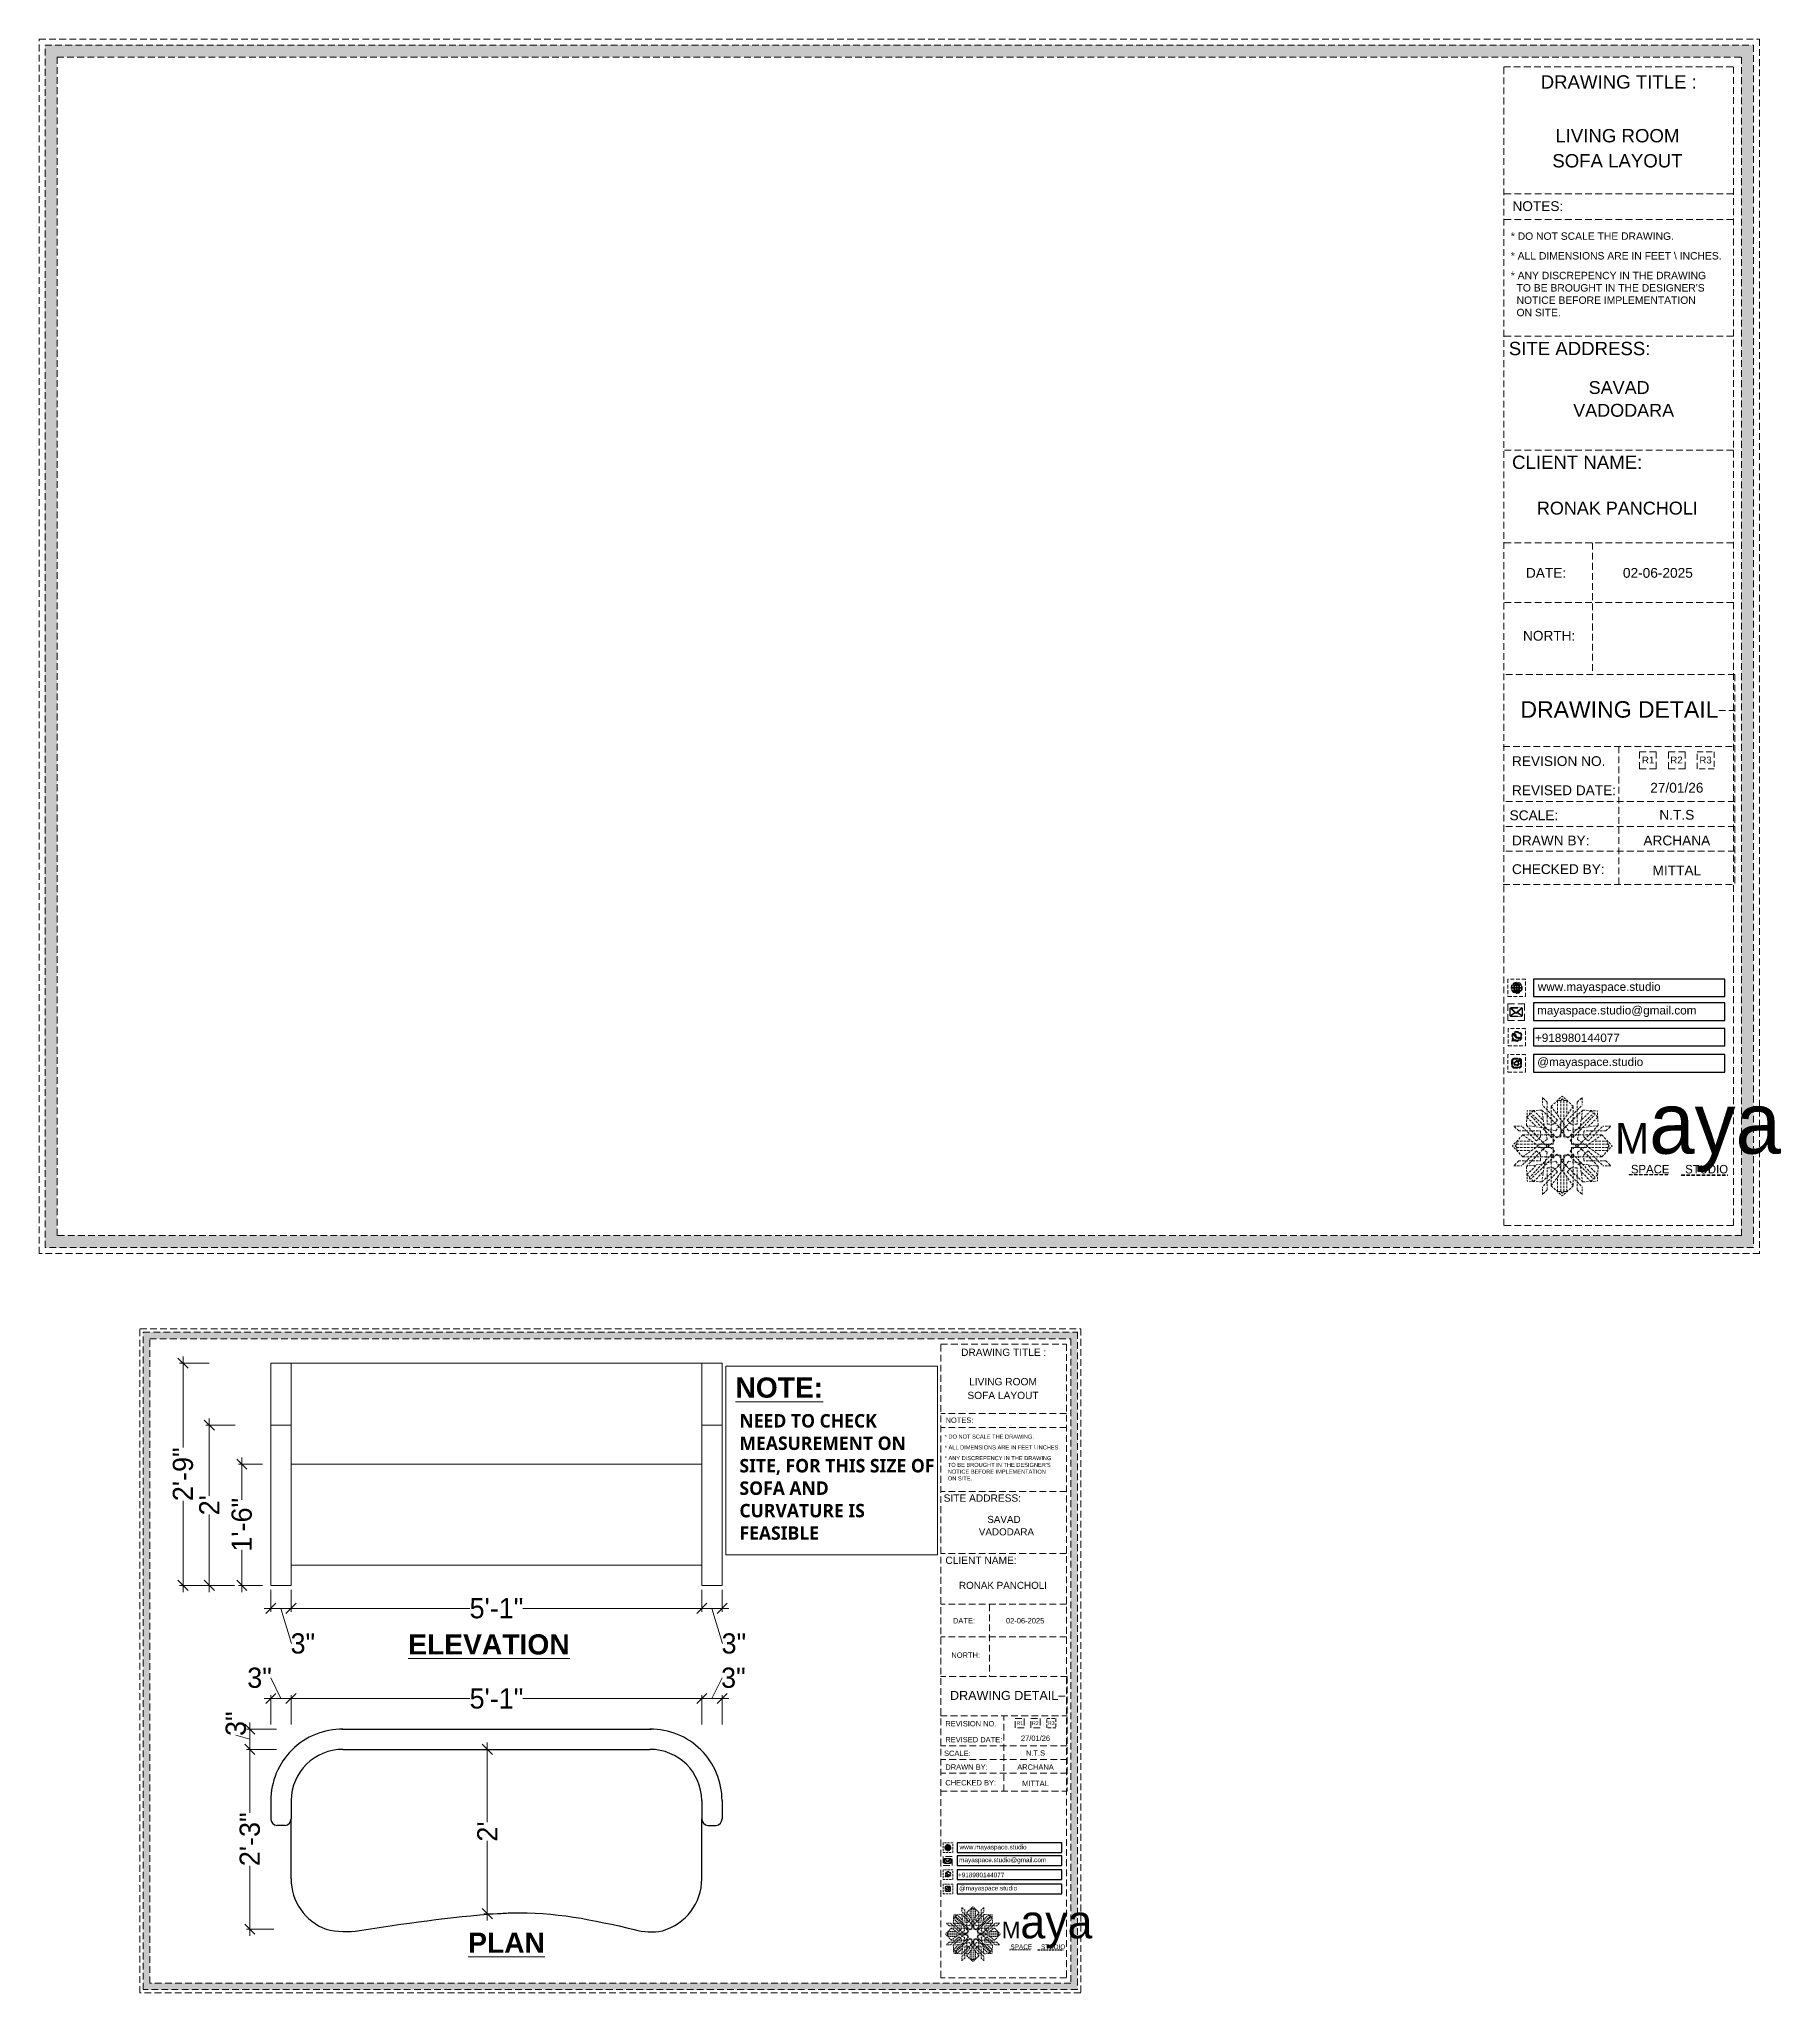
# Model space of a CAD drawing. Header units: millimetres. Extents: x 35877 to 3066687, y -650199 to -40525.
# Drawn here: x 145891.9 to 146150.5, y -179508.4 to -179218.3 of the extents above; entities that cross this region are included whole.
import ezdxf
from ezdxf.enums import TextEntityAlignment as Align

# ---------------------------------------------------------------- set-up
doc = ezdxf.new("R2010")
doc.units = ezdxf.units.MM
doc.header["$MEASUREMENT"] = 0
doc.header["$PDMODE"] = 35
doc.linetypes.add('DASHED', pattern=[0.75, 0.5, -0.25])
doc.linetypes.add('DASHEDX2', pattern=[1.5, 1, -0.5])
doc.layers.get('Defpoints').update_dxf_attribs({"color": 220})
for name, color, linetype, lineweight in [('DIM.', 250, 'Continuous', 13), ('Dimension', 10, 'DASHEDX2', 20), ('FURNITURE', 32, 'Continuous', 9), ('furniture dimensions', 1, 'DASHED', 0), ('NAME PLATE', 7, 'Continuous', 25), ('wall', 7, 'Continuous', 30)]:
    doc.layers.add(name, color=color, linetype=linetype, lineweight=lineweight)
doc.styles.add('Arial', font='arial.ttf')
doc.styles.add('century g', font='GOTHIC.TTF')
doc.styles.get("Standard").update_dxf_attribs({"font": 'arial.ttf', "height": 6})
doc.styles.add('style4', font='ARIALN.TTF')
doc.dimstyles.new('Archana', dxfattribs={"dimtxt": 2, "dimasz": 0.75, "dimexe": 0.5, "dimexo": 0.5, "dimgap": 0, "dimtad": 0, "dimzin": 0, "dimdsep": 46, "dimlunit": 4, "dimtxsty": 'century g', "dimblk": 'OBLIQUE', "dimcen": 0, "dimdle": 1, "dimclrd": 256, "dimclre": 256, "dimclrt": 256, "dimadec": 0, "dimazin": 0, "dimtfac": 1, "dimtofl": 0, "dimtmove": 1, "dimatfit": 3, "dimfxl": 1, "dimfxlon": 1, "dimtolj": 1, "dimtzin": 0, "dimlwd": -1, "dimlwe": -1, "dimarcsym": 0})

msp = doc.modelspace()

# ---------------------------------------------------------------- texts
at = {"color": 18, "true_color": 0x000000, "transparency": 33554687, "attachment_point": 1}
for s, width, gutter_width, insert, char_height in [('www.mayaspace.studio', 8.33858, 6.975, (146114.397, -179358.41, 5.541), 1.2417), ('mayaspace.studio@gmail.com', 5.20218, 4.352, (146114.298, -179361.913, 5.541), 1.2417), ('+918980144077', 20.28608, 4.352, (146113.976, -179365.997, 5.541), 1.2417), ('@mayaspace.studio', 5.20218, 4.352, (146114.298, -179369.567, 5.541), 1.2417), ('www.mayaspace.studio', 4.55963, 3.814, (146028.524, -179486.441, 5.541), 0.67898), ('+918980144077', 11.09266, 2.379, (146028.294, -179490.59, 5.541), 0.67898), ('mayaspace.studio@gmail.com', 2.84461, 2.379, (146028.469, -179488.356, 5.541), 0.67898), ('@mayaspace.studio', 2.84461, 2.379, (146028.469, -179492.542, 5.541), 0.67898)]:
    msp.add_mtext_dynamic_manual_height_columns(s, width=width, gutter_width=gutter_width, heights=[0], dxfattribs=dict(at, insert=insert, char_height=char_height))
at = {"layer": 'DIM.', "color": 1, "transparency": 33554687, "char_height": 3, "attachment_point": 1}
for s, insert in [('{\\fArial|b1|i0|c0|p34;\\LNOTE:}', (145995.245, -179417.055, 0.119)), ('{\\fArial|b1|i0|c0|p34;\\LELEVATION}', (145946.665, -179455.193, 3.712)), ('{\\fArial|b1|i0|c0|p34;\\LPLAN}', (145955.566, -179499.49, 3.712))]:
    msp.add_mtext_dynamic_manual_height_columns(s, width=111.55884, gutter_width=1, heights=[0], dxfattribs=dict(at, insert=insert))
at = {"layer": 'furniture dimensions', "color": 1, "transparency": 33554687, "insert": (146010.353, -179431.841), "char_height": 2, "width": 29.00392, "attachment_point": 5, "style": 'style4'}
msp.add_mtext('\\pxql;{\\fMalgun Gothic|b1|i0|c0|p34;\\C256;\\c0;NEED TO CHECK MEASUREMENT ON SITE, FOR THIS SIZE OF SOFA AND CURVATURE IS FEASIBLE}', dxfattribs=at)
at = {"layer": 'NAME PLATE', "transparency": 33554687, "style": 'Arial'}
for s, height, p in [('DRAWING TITLE : ', 1.97743, (146126.789, -179225.678, 5.541)), ('LIVING ROOM', 1.97743, (146126.206, -179233.655, 5.541)), ('SOFA LAYOUT', 1.97743, (146126.215, -179237.384, 5.541)), ('NOTES:', 1.4529, (146114.399, -179243.853, 5.541)), ('SITE ADDRESS:', 1.97743, (146120.599, -179265.257, 5.541)), (' SAVAD ', 1.9116, (146126.468, -179271.018, 5.451)), ('VADODARA', 1.9116, (146127.139, -179274.398, 5.451)), ('CLIENT NAME:', 1.97743, (146120.239, -179282.152, 5.541)), ('RONAK PANCHOLI    ', 1.91156, (146127.683, -179288.923, 5.451)), ('DATE:', 1.4529, (146115.617, -179298.311, 5.541)), ('02-06-2025', 1.4529, (146132.221, -179298.311, 5.541)), ('NORTH:', 1.4529, (146116.081, -179307.652, 5.541)), ('DRAWING DETAIL', 2.44475, (146126.516, -179319.086, 5.541)), ('REVISION NO.', 1.45293, (146117.493, -179326.262, 5.541)), ('REVISED DATE: ', 1.45293, (146118.565, -179330.594, 5.541)), ('SCALE:', 1.4529, (146113.814, -179334.31, 5.541)), ('DRAWN BY:', 1.4529, (146116.308, -179338.044, 5.541)), ('ARCHANA', 1.4529, (146135.035, -179338.05, 5.541)), ('CHECKED BY:', 1.45293, (146117.437, -179342.306, 5.541)), ('MITTAL', 1.4529, (146135.035, -179342.499, 5.541)), ('DRAWING TITLE : ', 1.08128, (146035.3, -179413.861, 5.541)), ('LIVING ROOM', 1.08128, (146034.981, -179418.223, 5.541)), ('SOFA LAYOUT', 1.08128, (146034.986, -179420.262, 5.541)), ('NOTES:', 0.7945, (146028.525, -179423.8, 5.541)), ('SITE ADDRESS:', 1.08128, (146031.915, -179435.504, 5.541)), (' SAVAD ', 1.0453, (146035.125, -179438.654, 5.492)), ('VADODARA', 1.0453, (146035.491, -179440.502, 5.492)), ('CLIENT NAME:', 1.08128, (146031.718, -179444.742, 5.541)), ('RONAK PANCHOLI    ', 1.04526, (146035.789, -179448.445, 5.492)), ('DATE:', 0.7945, (146029.191, -179453.578, 5.541)), ('02-06-2025', 0.7945, (146038.27, -179453.578, 5.541)), ('NORTH:', 0.7945, (146029.444, -179458.686, 5.541)), ('DRAWING DETAIL', 1.33682, (146035.151, -179464.938, 5.541)), ('REVISION NO.', 0.79448, (146030.217, -179468.862, 5.541)), ('SCALE:', 0.7945, (146028.205, -179473.263, 5.541)), ('REVISED DATE: ', 0.79448, (146030.803, -179471.231, 5.541)), ('DRAWN BY:', 0.7945, (146029.569, -179475.304, 5.541)), ('ARCHANA', 0.7945, (146039.809, -179475.307, 5.541)), ('CHECKED BY:', 0.79448, (146030.186, -179477.635, 5.541)), ('MITTAL', 0.7945, (146039.809, -179477.741, 5.541))]:
    msp.add_text(s, height=height, dxfattribs=at).set_placement(p, align=Align.CENTER)
for s, height, p in [('R1', 1.0243, (146129.865, -179325.887, 5.541)), ('R2', 1.0243, (146134.071, -179325.887, 5.541)), ('R1', 0.5601, (146036.982, -179468.657, 5.541)), ('R2', 0.5601, (146039.282, -179468.657, 5.541))]:
    msp.add_text(s, height=height, dxfattribs=at).set_placement(p)
at = {"layer": 'NAME PLATE', "transparency": 33554687, "attachment_point": 1, "style": 'Arial'}
for s, insert, char_height, width in [('* DO NOT SCALE THE DRAWING.', (146110.383, -179247.033, 5.541), 1.09889, 42.45593), ('* ALL DIMENSIONS ARE IN FEET \\\\ INCHES.', (146110.383, -179249.956, 5.541), 1.09889, 42.45593), ("* ANY DISCREPENCY IN THE DRAWING \\P  TO BE BROUGHT IN THE DESIGNER'S\\P  NOTICE BEFORE IMPLEMENTATION \\P  ON SITE.", (146110.383, -179252.878, 5.541), 1.09889, 42.45593), ('* DO NOT SCALE THE DRAWING.', (146026.329, -179425.539, 5.541), 0.60089, 23.21538), ('* ALL DIMENSIONS ARE IN FEET \\\\ INCHES.', (146026.329, -179427.137, 5.541), 0.60089, 23.21538), ("* ANY DISCREPENCY IN THE DRAWING \\P  TO BE BROUGHT IN THE DESIGNER'S\\P  NOTICE BEFORE IMPLEMENTATION \\P  ON SITE.", (146026.329, -179428.735, 5.541), 0.60089, 23.21538)]:
    msp.add_mtext(s, dxfattribs=dict(at, insert=insert, char_height=char_height, width=width))
at = {"layer": 'NAME PLATE', "lineweight": 0, "transparency": 33554687, "attachment_point": 2, "style": 'Arial'}
for s, insert, char_height, width in [('27/01/26', (146135.035, -179328.763, 5.541), 1.4529, 12.59131), ('N.T.S', (146135.035, -179332.785, 5.541), 1.4529, 2.83572), ('27/01/26', (146039.809, -179470.229, 5.541), 0.7945, 6.88507), ('N.T.S', (146039.809, -179472.429, 5.541), 0.7945, 1.55061)]:
    msp.add_mtext(s, dxfattribs=dict(at, insert=insert, char_height=char_height, width=width))

# ---------------------------------------------------------------- blocks, each defined once
blk = doc.blocks.new('FSFSF')
at = {"color": 42, "lineweight": 5, "true_color": 0xe0ac11}
for p, q in [((28600.03, 143.51), (28600.03, 140.16)), ((28602.15, 141.41), (28600.03, 143.51)), ((28603.86, 139.69), (28608.58, 144.08)), ((28607.9, 142.22), (28608.58, 142.85)), ((28613.31, 139.69), (28608.58, 144.08)), ((28609.27, 142.22), (28608.59, 142.85)), ((28615.02, 141.41), (28617.14, 143.51)), ((28617.14, 143.51), (28617.14, 140.16)), ((28593.19, 131.45), (28593.54, 137.71)), ((28593.39, 135), (28594.56, 136.12)), ((28593.39, 135), (28597.6, 130.78)), ((28599.8, 138.06), (28593.54, 137.71)), ((28595.12, 136.69), (28594.53, 136.69)), ((28594.56, 136.12), (28594.56, 136.71)), ((28605.17, 124.98), (28594.56, 136.12)), ((28596.24, 137.86), (28595.12, 136.69)), ((28606.27, 126.08), (28595.12, 136.69)), ((28596.24, 137.86), (28600.47, 133.65)), ((28601.03, 130), (28599.8, 138.06)), ((28599.8, 138.05), (28608.58, 129.56)), ((28606.47, 133.76), (28600.03, 140.16)), ((28602.15, 141.41), (28602.15, 131.95)), ((28603.86, 126.58), (28603.86, 139.69)), ((28603.86, 139.69), (28608.58, 133.02)), ((28607.9, 142.22), (28606.58, 142.22)), ((28606.58, 142.22), (28606.58, 135.84)), ((28607.9, 142.22), (28607.9, 126.58)), ((28613.31, 139.69), (28608.59, 133.02)), ((28617.37, 138.05), (28608.59, 129.56)), ((28609.27, 142.22), (28609.27, 126.58)), ((28609.27, 142.22), (28610.59, 142.22)), ((28610.59, 142.22), (28610.59, 135.84)), ((28610.7, 133.76), (28617.14, 140.16)), ((28610.9, 126.08), (28622.05, 136.69)), ((28612.02, 124.98), (28622.62, 136.12)), ((28613.31, 126.58), (28613.31, 139.69)), ((28615.02, 141.41), (28615.02, 131.95)), ((28616.14, 130), (28617.37, 138.06)), ((28620.93, 137.86), (28616.7, 133.65)), ((28617.37, 138.06), (28623.63, 137.71)), ((28623.8, 135), (28619.59, 130.78)), ((28620.93, 137.86), (28622.05, 136.69)), ((28622.05, 136.69), (28622.64, 136.69)), ((28622.62, 136.12), (28622.62, 136.71)), ((28623.8, 135), (28622.62, 136.12)), ((28624, 131.45), (28623.65, 137.71)), ((28591.56, 127.39), (28587.17, 122.66)), ((28587.73, 131.22), (28591.08, 131.22)), ((28589.84, 129.1), (28587.73, 131.22)), ((28589.84, 129.1), (28599.29, 129.1)), ((28597.49, 124.78), (28591.08, 131.22)), ((28604.66, 127.39), (28591.56, 127.39)), ((28591.56, 127.39), (28598.23, 122.67)), ((28593.19, 131.45), (28601.69, 122.67)), ((28601.25, 130.22), (28593.19, 131.45)), ((28597.49, 124.78), (28599.29, 126.5)), ((28599.29, 126.5), (28599.29, 129.1)), ((28605.86, 129.18), (28601.03, 130)), ((28602.07, 125.39), (28601.25, 130.22)), ((28604.75, 131.95), (28602.15, 131.95)), ((28603.68, 126.54), (28603.68, 127.39)), ((28604.66, 126.54), (28603.68, 126.54)), ((28604.71, 127.57), (28603.86, 127.57)), ((28607.9, 126.58), (28603.86, 126.58)), ((28604.66, 123.35), (28604.66, 127.39)), ((28604.7, 126.58), (28604.71, 127.57)), ((28606.47, 133.76), (28604.75, 131.95)), ((28605.86, 129.18), (28608.58, 133.02)), ((28606.27, 126.08), (28608.58, 128.27)), ((28607.9, 128.92), (28608.58, 129.56)), ((28607.9, 128.92), (28608.58, 128.27)), ((28611.31, 129.18), (28608.59, 133.02)), ((28609.27, 128.92), (28608.59, 129.56)), ((28609.27, 128.92), (28608.59, 128.27)), ((28610.9, 126.08), (28608.59, 128.27)), ((28609.27, 126.58), (28613.31, 126.58)), ((28610.7, 133.76), (28612.42, 131.95)), ((28611.31, 129.18), (28616.14, 130)), ((28612.42, 131.95), (28615.02, 131.95)), ((28612.46, 126.58), (28612.46, 127.57)), ((28612.46, 127.57), (28613.31, 127.57)), ((28612.52, 123.35), (28612.52, 127.39)), ((28612.52, 127.39), (28625.63, 127.39)), ((28612.52, 126.54), (28613.51, 126.54)), ((28613.51, 126.54), (28613.51, 127.39)), ((28615.12, 125.39), (28615.94, 130.22)), ((28623.99, 131.45), (28615.5, 122.67)), ((28615.94, 130.22), (28624, 131.45)), ((28627.34, 129.1), (28617.89, 129.1)), ((28617.89, 126.5), (28617.89, 129.1)), ((28619.7, 124.78), (28617.89, 126.5)), ((28625.63, 127.39), (28618.96, 122.67)), ((28619.7, 124.78), (28626.1, 131.22)), ((28625.63, 127.39), (28630.02, 122.66)), ((28629.45, 131.22), (28626.1, 131.22)), ((28627.34, 129.1), (28629.45, 131.22)), ((28591.56, 117.94), (28587.17, 122.66)), ((28589.03, 123.35), (28588.4, 122.67)), ((28589.03, 121.98), (28588.4, 122.65)), ((28589.03, 123.35), (28589.03, 124.67)), ((28589.03, 124.67), (28595.4, 124.67)), ((28589.03, 123.35), (28604.66, 123.35)), ((28589.03, 121.98), (28604.66, 121.98)), ((28589.03, 121.98), (28589.03, 120.66)), ((28589.03, 120.66), (28595.4, 120.66)), ((28597.49, 120.54), (28591.08, 114.11)), ((28591.56, 117.94), (28598.23, 122.65)), ((28604.66, 117.94), (28591.56, 117.94)), ((28593.19, 113.88), (28601.69, 122.65)), ((28605.17, 120.35), (28594.56, 109.2)), ((28606.27, 119.15), (28595.12, 108.54)), ((28597.49, 120.54), (28599.29, 118.83)), ((28602.07, 125.39), (28598.23, 122.67)), ((28602.07, 119.94), (28598.23, 122.65)), ((28599.29, 118.83), (28599.29, 116.23)), ((28602.07, 119.94), (28601.25, 115.1)), ((28602.33, 123.35), (28601.69, 122.67)), ((28602.33, 121.98), (28601.69, 122.65)), ((28602.33, 123.35), (28602.97, 122.67)), ((28602.33, 121.98), (28602.97, 122.65)), ((28605.17, 124.98), (28602.97, 122.67)), ((28605.17, 120.35), (28602.97, 122.65)), ((28604.66, 118.78), (28603.68, 118.78)), ((28603.68, 118.78), (28603.68, 117.94)), ((28607.9, 118.65), (28603.86, 118.65)), ((28603.86, 118.65), (28603.86, 105.54)), ((28604.71, 117.66), (28603.86, 117.66)), ((28604.66, 121.98), (28604.66, 117.94)), ((28604.7, 118.65), (28604.71, 117.66)), ((28606.27, 119.15), (28608.58, 116.96)), ((28607.9, 103.01), (28607.9, 118.65)), ((28610.9, 119.15), (28608.59, 116.96)), ((28609.27, 118.65), (28613.31, 118.65)), ((28609.27, 103.01), (28609.27, 118.65)), ((28610.9, 119.15), (28622.05, 108.54)), ((28612.02, 124.98), (28614.21, 122.67)), ((28612.02, 120.35), (28614.21, 122.65)), ((28612.02, 120.35), (28622.62, 109.2)), ((28612.46, 118.65), (28612.46, 117.66)), ((28612.46, 117.66), (28613.31, 117.66)), ((28628.16, 123.35), (28612.52, 123.35)), ((28612.52, 121.98), (28612.52, 117.94)), ((28628.16, 121.98), (28612.52, 121.98)), ((28612.52, 118.78), (28613.51, 118.78)), ((28612.52, 117.94), (28625.63, 117.94)), ((28613.31, 118.65), (28613.31, 105.54)), ((28613.51, 118.78), (28613.51, 117.94)), ((28614.85, 123.35), (28614.21, 122.67)), ((28614.85, 121.98), (28614.21, 122.65)), ((28614.85, 123.35), (28615.5, 122.67)), ((28614.85, 121.98), (28615.5, 122.65)), ((28615.12, 125.39), (28618.96, 122.67)), ((28615.12, 119.94), (28618.96, 122.65)), ((28615.12, 119.94), (28615.94, 115.1)), ((28623.99, 113.88), (28615.5, 122.65)), ((28619.7, 120.54), (28617.89, 118.83)), ((28617.89, 118.83), (28617.89, 116.23)), ((28625.63, 117.94), (28618.96, 122.65)), ((28619.7, 120.54), (28626.1, 114.11)), ((28628.16, 124.67), (28621.78, 124.67)), ((28628.16, 120.66), (28621.78, 120.66)), ((28625.63, 117.94), (28630.02, 122.66)), ((28628.16, 123.35), (28628.16, 124.67)), ((28628.16, 123.35), (28628.78, 122.67)), ((28628.16, 121.98), (28628.78, 122.65)), ((28628.16, 121.98), (28628.16, 120.66)), ((28589.84, 116.23), (28587.73, 114.11)), ((28587.73, 114.11), (28591.08, 114.11)), ((28589.84, 116.23), (28599.29, 116.23)), ((28601.25, 115.1), (28593.19, 113.87)), ((28593.19, 113.87), (28593.54, 107.62)), ((28593.39, 110.32), (28597.6, 114.55)), ((28593.39, 110.32), (28594.56, 109.2)), ((28594.56, 109.2), (28594.56, 108.61)), ((28596.24, 107.37), (28600.47, 111.58)), ((28599.8, 107.17), (28608.58, 115.67)), ((28601.03, 115.23), (28599.8, 107.17)), ((28606.47, 111.47), (28600.03, 105.07)), ((28605.86, 116.05), (28601.03, 115.23)), ((28602.15, 103.82), (28602.15, 113.27)), ((28604.75, 113.27), (28602.15, 113.27)), ((28603.86, 105.54), (28608.58, 112.21)), ((28606.47, 111.47), (28604.75, 113.27)), ((28605.86, 116.05), (28608.58, 112.21)), ((28606.58, 103.01), (28606.58, 109.38)), ((28607.9, 116.31), (28608.58, 116.96)), ((28607.9, 116.31), (28608.58, 115.67)), ((28609.27, 116.31), (28608.59, 116.96)), ((28609.27, 116.31), (28608.59, 115.67)), ((28611.31, 116.05), (28608.59, 112.21)), ((28617.37, 107.17), (28608.59, 115.67)), ((28613.31, 105.54), (28608.59, 112.21)), ((28610.59, 103.01), (28610.59, 109.38)), ((28610.7, 111.47), (28612.42, 113.27)), ((28610.7, 111.47), (28617.14, 105.07)), ((28611.31, 116.05), (28616.14, 115.23)), ((28612.42, 113.27), (28615.02, 113.27)), ((28615.02, 103.82), (28615.02, 113.27)), ((28615.94, 115.1), (28624, 113.87)), ((28616.14, 115.23), (28617.37, 107.17)), ((28620.93, 107.37), (28616.7, 111.58)), ((28627.34, 116.23), (28617.89, 116.23)), ((28623.8, 110.32), (28619.59, 114.55)), ((28623.8, 110.32), (28622.62, 109.2)), ((28622.62, 109.2), (28622.62, 108.61)), ((28624, 113.87), (28623.65, 107.62)), ((28629.45, 114.11), (28626.1, 114.11)), ((28627.34, 116.23), (28629.45, 114.11)), ((28599.8, 107.17), (28593.54, 107.52)), ((28595.12, 108.54), (28594.53, 108.54)), ((28596.24, 107.37), (28595.12, 108.54)), ((28600.03, 101.71), (28600.03, 105.07)), ((28602.15, 103.82), (28600.03, 101.71)), ((28603.86, 105.54), (28608.58, 101.15)), ((28607.9, 103.01), (28606.58, 103.01)), ((28607.9, 103.01), (28608.58, 102.38)), ((28613.31, 105.54), (28608.58, 101.15)), ((28609.27, 103.01), (28608.59, 102.38)), ((28609.27, 103.01), (28610.59, 103.01)), ((28615.02, 103.82), (28617.14, 101.71)), ((28617.14, 101.71), (28617.14, 105.07)), ((28617.37, 107.17), (28623.63, 107.52)), ((28620.93, 107.37), (28622.05, 108.54)), ((28622.05, 108.54), (28622.64, 108.54))]:
    blk.add_line(p, q, dxfattribs=at)
blk = doc.blocks.new('hgwg')
at = {"layer": 'Dimension', "true_color": 0xd39e00}
h = blk.add_hatch(color=42, dxfattribs=at)
h.dxf.hatch_style = 1
h.paths.add_polyline_path([(27505.71, 45.05), (27494.27, 45.05), (27494.27, 44.9), (27505.71, 44.9)])
h = blk.add_hatch(color=42, dxfattribs=at)
h.dxf.hatch_style = 1
h.paths.add_polyline_path([(27523.3, 44.9), (27509.68, 44.9), (27509.68, 44.75), (27523.3, 44.75)])
at = {"layer": 'Dimension', "color": 42, "true_color": 0xd39e00}
for p, q in [((27494.27, 45.05), (27505.71, 45.05)), ((27494.27, 44.9), (27494.27, 45.05)), ((27494.27, 44.9), (27505.71, 44.9)), ((27505.71, 45.05), (27505.71, 44.9)), ((27509.68, 44.9), (27523.3, 44.9)), ((27509.68, 44.9), (27509.68, 44.75)), ((27509.68, 44.75), (27523.3, 44.75)), ((27523.3, 44.75), (27523.3, 44.9))]:
    blk.add_line(p, q, dxfattribs=at)
at = {"layer": 'Dimension', "color": 42, "true_color": 0xd39e00, "attachment_point": 1}
for s, width, insert, char_height in [('{\\fCinzel|b0|i0|c0|p2;\\H1.5x;M\\fAmsterdam One|b0|i0|c0|p2;\\H2x;aya}', 85.3277, (27490.17, 69.17), 6), ('{\\fCinzel|b0|i0|c0|p0;SPACE     STUDIO}', 66.129, (27494.83, 47.86), 2.5)]:
    blk.add_mtext_dynamic_manual_height_columns(s, width=width, gutter_width=30, heights=[0], dxfattribs=dict(at, insert=insert, char_height=char_height))
blk = doc.blocks.new('aggerg')
at = {"layer": 'Dimension', "color": 42, "true_color": 0xd39e00}
blk.add_lwpolyline([(-1.41, 1.41), (1.41, 1.41), (1.41, -1.41), (-1.41, -1.41)], close=True, dxfattribs=at)
at = {"layer": 'NAME PLATE', "lineweight": 0, "insert": (-0.03, 0.62), "char_height": 1.151, "width": 2.2458, "attachment_point": 2, "style": 'Arial'}
blk.add_mtext('R3', dxfattribs=at)
blk = doc.blocks.new('QEGW4TG')
at = {"layer": 'Dimension', "true_color": 0x000000}
h = blk.add_hatch(color=18, dxfattribs=at)
h.dxf.hatch_style = 1
h.paths.add_polyline_path([(2.69, 1.93, 0.170513), (2.95, 1.97, 0.190337), (3.11, 2.18, 0.316231), (3.07, 2.28), (2.79, 2.37, 0.273721), (2.69, 2.34, 0.040749), (2.63, 2.27, -0.441282), (2.53, 2.25, -0.11828), (2.06, 2.64, -0.441282), (2.07, 2.74, 0.040749), (2.13, 2.81, 0.290083), (2.14, 2.92), (2.01, 3.18, 0.316231), (1.91, 3.2, 0.190337), (1.73, 3, 0.170513), (1.72, 2.74, 0.252784)], flags=0)
h.paths.add_polyline_path([(1.19, 1.98), (1.03, 1.3, 0.550912), (1.11, 1.23), (1.75, 1.39, 6.344125)])
h.paths.add_polyline_path([(1.81, 1.7), (1.4, 1.6), (1.5, 2.03, -9.071339)], flags=16)
h.paths.add_polyline_path([(3.11, 2.16, -0.17811), (2.95, 1.97, -0.170513), (2.69, 1.93, -0.252784), (1.72, 2.74, -0.170513), (1.73, 3, -0.17811), (1.89, 3.19, -0.370089), (2.01, 3.18), (2.14, 2.92, -0.307185), (2.13, 2.8, -0.041087), (2.06, 2.73, 0.321676), (2.05, 2.65, 0.126524), (2.55, 2.24, 0.312216), (2.62, 2.26, -0.041087), (2.68, 2.34, -0.290673), (2.79, 2.37), (3.07, 2.28, -0.370089)], flags=0)
h = blk.add_hatch(color=18, dxfattribs=at)
h.dxf.hatch_style = 1
h.paths.add_polyline_path([(2.79, 2.37, 0.273721), (2.69, 2.34, 0.040749), (2.63, 2.27, -0.441282), (2.53, 2.25, -0.11828), (2.06, 2.64, -0.441282), (2.07, 2.74, 0.040749), (2.13, 2.81, 0.290083), (2.14, 2.92), (2.01, 3.18, 0.316231), (1.91, 3.2, 0.190337), (1.73, 3, 0.170513), (1.72, 2.74, 0.252784), (2.69, 1.93, 0.170513), (2.95, 1.97, 0.190337), (3.11, 2.18, 0.316231), (3.07, 2.28)])
for p, q in [((1.19, 1.98), (1.03, 1.3)), ((1.1, 1.23), (1.75, 1.39)), ((1.5, 2.03), (1.4, 1.6)), ((1.4, 1.6), (1.81, 1.7)), ((2.01, 3.18), (2.14, 2.92)), ((3.07, 2.28), (2.8, 2.36))]:
    blk.add_line(p, q)
blk.add_lwpolyline([(0, 0), (4.68, 0), (4.68, 4.68), (0, 4.68)], close=True)
for centre, radius, start, end in [((1.09, 1.29), 0.0598, 164.8483, 282.1458), ((2.39, 2.56), 1.34, 241.4727, 205.6422), ((2.39, 2.56), 1.04, 235.9962, 210.8333), ((2.09, 2.87), 0.39, 159.7007, 198.4072), ((2.96, 3.23), 1.33, 201.4218, 258.1669), ((2.07, 2.87), 0.364, 118.9685, 159.3648), ((1.94, 3.12), 0.0896, 41.8985, 123.1344), ((2.11, 2.68), 0.066, 135.9932, 224.8892), ((1.67, 3.16), 0.586, 312.4617, 321.8728), ((3.12, 3.42), 1.31, 216.5455, 243.5279), ((2.05, 2.87), 0.104, 320.3924, 28.6971), ((2.57, 2.3), 0.066, 234.2482, 323.1441), ((3.11, 1.94), 0.586, 137.2645, 146.6756), ((2.76, 2.27), 0.104, 70.4402, 138.745), ((2.75, 2.31), 0.39, 260.7301, 299.4366), ((2.76, 2.29), 0.364, 299.7725, 340.1688), ((3.03, 2.2), 0.0896, 336.0029, 57.2388)]:
    blk.add_arc(centre, radius, start, end)
blk = doc.blocks.new('ASGERG')
at = {"layer": 'Dimension', "true_color": 0x000000}
h = blk.add_hatch(color=18, dxfattribs=at)
h.dxf.hatch_style = 1
h.paths.add_polyline_path([(0.99, 1.7, 0.353872), (1.69, 1.03), (2.96, 1.03, 0.353872), (3.66, 1.7), (3.66, 2.99, 0.353872), (2.96, 3.67), (1.69, 3.67, 0.353872), (0.99, 2.99)])
h.paths.add_polyline_path([(1.27, 2.97, -0.353872), (1.72, 3.4), (2.94, 3.4, -0.353872), (3.38, 2.97), (3.38, 1.72, -0.353872), (2.94, 1.3), (1.72, 1.3, -0.353872), (1.27, 1.72)], flags=16)
h.paths.add_polyline_path([(3.02, 2.35, -1), (1.64, 2.35, -1)], flags=0)
h.paths.add_polyline_path([(2.74, 2.35, -1), (1.92, 2.35, -1)], flags=0)
h.paths.add_polyline_path([(2.86, 3.02, -1), (3.19, 3.02, -1)], flags=0)
h.paths.add_polyline_path([(1.64, 2.35, 1), (3.02, 2.35, 1)], flags=0)
h = blk.add_hatch(color=18, dxfattribs=at)
h.dxf.hatch_style = 1
h.paths.add_polyline_path([(1.64, 2.35, 1), (3.02, 2.35, 1)])
h.paths.add_polyline_path([(2.74, 2.35, -1), (1.92, 2.35, -1)], flags=16)
h = blk.add_hatch(color=18, dxfattribs=at)
h.dxf.hatch_style = 1
h.paths.add_polyline_path([(3.19, 3.02, 1), (2.86, 3.02, 1)])
for p, q in [((0.99, 2.99), (0.99, 1.7)), ((1.27, 2.97), (1.27, 1.72)), ((1.69, 3.67), (2.96, 3.67)), ((1.69, 1.03), (2.96, 1.03)), ((2.94, 3.4), (1.72, 3.4)), ((2.94, 1.3), (1.72, 1.3)), ((3.38, 2.97), (3.38, 1.72)), ((3.66, 2.99), (3.66, 1.7))]:
    blk.add_line(p, q)
blk.add_lwpolyline([(0, 0), (4.68, 0), (4.68, 4.68), (0, 4.68)], close=True)
for centre, radius in [((2.33, 2.35), 0.694), ((2.33, 2.35), 0.414), ((3.02, 3.02), 0.168)]:
    blk.add_circle(centre, radius)
for centre, radius, start, end in [((1.76, 2.89), 0.778, 94.8631, 172.8127), ((1.76, 1.8), 0.778, 187.1873, 265.1369), ((1.76, 2.91), 0.491, 94.8631, 172.8127), ((1.76, 1.78), 0.491, 187.1873, 265.1369), ((2.9, 2.91), 0.491, 7.1873, 85.1369), ((2.9, 1.78), 0.491, 274.8631, 352.8127), ((2.89, 2.89), 0.778, 7.1873, 85.1369), ((2.89, 1.8), 0.778, 274.8631, 352.8127)]:
    blk.add_arc(centre, radius, start, end)
blk = doc.blocks.new('DTGWEGEARG')
at = {"layer": 'Dimension', "true_color": 0x000000}
h = blk.add_hatch(color=18, dxfattribs=at)
h.dxf.hatch_style = 1
h.paths.add_polyline_path([(3.83, 2.34, 1), (0.85, 2.34, 1)])
h.paths.add_polyline_path([(2.51, 1.01, 0.105795), (2.96, 1.58, -0.055205), (3.3, 1.41, -0.169822)], flags=16)
h.paths.add_polyline_path([(2.41, 1.12), (2.41, 1.69, -0.058279), (2.81, 1.63, -0.103353)], flags=16)
h.paths.add_polyline_path([(2.26, 1.13, -0.101741), (1.87, 1.63, -0.057171), (2.26, 1.69)], flags=16)
h.paths.add_polyline_path([(2.17, 1.01, -0.169822), (1.38, 1.41, -0.055205), (1.72, 1.58, 0.105795)], flags=16)
h.paths.add_polyline_path([(3.02, 1.72, 0.081336), (3.13, 2.27), (3.68, 2.27, -0.152069), (3.4, 1.52, 0.05687)], flags=16)
h.paths.add_polyline_path([(2.87, 1.77, 0.061945), (2.41, 1.84), (2.41, 2.27), (2.98, 2.27, -0.081344)], flags=16)
h.paths.add_polyline_path([(2.26, 1.84, 0.060923), (1.8, 1.77, -0.081344), (1.7, 2.27), (2.26, 2.27)], flags=16)
h.paths.add_polyline_path([(1.66, 1.72, 0.05687), (1.28, 1.52, -0.152069), (1, 2.27), (1.55, 2.27, 0.081336)], flags=16)
h.paths.add_polyline_path([(2.41, 2.42), (2.41, 2.83, 0.061945), (2.87, 2.91, -0.080009), (2.98, 2.42)], flags=16)
h.paths.add_polyline_path([(3.13, 2.42, 0.080116), (3.02, 2.96, 0.05687), (3.4, 3.16, 0.028258), (3.3, 3.27, -0.055205), (2.96, 3.1, 0.105795), (2.51, 3.67, -0.36029), (3.68, 2.42)], flags=16)
h.paths.add_polyline_path([(2.26, 2.42), (1.7, 2.42, -0.080009), (1.8, 2.91, 0.060923), (2.26, 2.84)], flags=16)
h.paths.add_polyline_path([(1.55, 2.42), (1, 2.42, -0.150466), (1.28, 3.16, 0.05687), (1.66, 2.96, 0.080116)], flags=16)
h.paths.add_polyline_path([(2.41, 2.98), (2.41, 3.56, -0.103353), (2.81, 3.05, -0.058279)], flags=16)
h.paths.add_polyline_path([(2.26, 2.99, -0.057171), (1.87, 3.05, -0.101741), (2.26, 3.55)], flags=16)
h.paths.add_polyline_path([(1.72, 3.1, -0.055205), (1.38, 3.27, -0.169822), (2.17, 3.67, 0.105795)], flags=16)
blk.add_lwpolyline([(0, 0), (4.68, 0), (4.68, 4.68), (0, 4.68)], close=True)
at = {"layer": 'Dimension', "color": 18, "true_color": 0x000000}
for p, q in [((1, 2.42), (1.55, 2.42)), ((1, 2.27), (1.55, 2.27)), ((1.7, 2.42), (2.26, 2.42)), ((1.7, 2.27), (2.26, 2.27)), ((2.26, 3.55), (2.26, 2.99)), ((2.26, 2.84), (2.26, 2.42)), ((2.26, 2.27), (2.26, 1.84)), ((2.26, 1.69), (2.26, 1.13)), ((2.41, 3.56), (2.41, 2.98)), ((2.41, 2.83), (2.41, 2.42)), ((2.41, 2.42), (2.98, 2.42)), ((2.41, 2.27), (2.98, 2.27)), ((2.41, 2.27), (2.41, 1.84)), ((2.41, 1.69), (2.41, 1.12)), ((3.13, 2.42), (3.68, 2.42)), ((3.13, 2.27), (3.68, 2.27))]:
    blk.add_line(p, q, dxfattribs=at)
blk.add_circle((2.34, 2.34), 1.49, dxfattribs=at)
for centre, radius, start, end in [((2.34, 2.34), 1.34, 142.3819, 176.6093), ((2.34, 2.34), 1.34, 183.0315, 217.6181), ((2.34, 4.74), 1.9, 236.1399, 249.1595), ((2.34, -0.06), 1.9, 110.8405, 123.8601), ((2.34, 2.34), 1.34, 97.3549, 135.9073), ((2.34, 4.74), 1.75, 236.7417, 249.3811), ((2.34, -0.06), 1.75, 110.6189, 123.2583), ((2.34, 2.34), 1.34, 224.0927, 262.6451), ((3.28, 2.34), 1.73, 159.0567, 177.3789), ((3.28, 2.34), 1.73, 182.3435, 200.9433), ((3.28, 2.34), 1.58, 158.8325, 177.1302), ((3.28, 2.34), 1.58, 182.5658, 201.1675), ((3.28, 2.34), 1.73, 129.9301, 154.0867), ((3.28, 2.34), 1.73, 205.9133, 230.0699), ((2.34, 4.74), 1.9, 253.6799, 267.6253), ((2.34, -0.06), 1.9, 92.3747, 106.3201), ((3.28, 2.34), 1.58, 130.1073, 153.3446), ((2.34, 4.74), 1.75, 254.3336, 267.422), ((2.34, -0.06), 1.75, 92.578, 105.6664), ((3.28, 2.34), 1.58, 206.6554, 229.8927), ((1.4, 2.34), 1.58, 26.6554, 50.2584), ((2.34, 4.74), 1.75, 272.3248, 285.6664), ((2.34, 4.74), 1.9, 272.1415, 286.3201), ((2.34, -0.06), 1.9, 73.6799, 87.8585), ((2.34, -0.06), 1.75, 74.3336, 87.6752), ((1.4, 2.34), 1.58, 309.7416, 333.3446), ((2.34, 2.34), 1.34, 3.3907, 82.6451), ((1.4, 2.34), 1.73, 25.9133, 50.0699), ((1.4, 2.34), 1.73, 309.9301, 334.0867), ((2.34, 2.34), 1.34, 277.3549, 315.9073), ((1.4, 2.34), 1.58, 2.8698, 21.1675), ((1.4, 2.34), 1.58, 338.8325, 357.4342), ((2.34, 4.74), 1.75, 290.6189, 303.2583), ((2.34, -0.06), 1.75, 56.7417, 69.3811), ((2.34, 4.74), 1.9, 290.8405, 303.8601), ((1.4, 2.34), 1.73, 2.6211, 20.9433), ((1.4, 2.34), 1.73, 339.0567, 357.6565), ((2.34, -0.06), 1.9, 56.1399, 69.1595), ((2.34, 2.34), 1.34, 322.3819, 356.9685)]:
    blk.add_arc(centre, radius, start, end, dxfattribs=at)
blk = doc.blocks.new('_Oblique')
at = {"layer": 'wall', "color": 0, "lineweight": -2}
blk.add_line((-0.5, -0.5), (0.5, 0.5), dxfattribs=at)
blk = doc.blocks.new('*D790')
at = {"layer": 'Defpoints', "color": 0, "linetype": 'Continuous', "lineweight": 0, "transparency": 16777216}
for p in [(145921.95, -179429.93), (145926.27, -179429.93, 3.71), (145926.27, -179447.93, 3.71)]:
    blk.add_point(p, dxfattribs=at)
at = {"layer": 'furniture dimensions', "color": 5, "linetype": 'Continuous', "transparency": 16777216}
for p, q in [((145921.95, -179428.93), (145921.95, -179435.21)), ((145925.01, -179429.93), (145921.45, -179429.93)), ((145921.95, -179448.93), (145921.95, -179442.65))]:
    blk.add_line(p, q, dxfattribs=at)
at = {"layer": 'furniture dimensions', "color": 5, "linetype": 'ByBlock', "transparency": 16777216}
blk.add_line((145925.01, -179447.93), (145921.45, -179447.93), dxfattribs=at)
at = {"layer": 'furniture dimensions', "color": 5, "linetype": 'Continuous', "transparency": 16777216, "xscale": 1.5, "yscale": 1.5, "zscale": 1.5}
for p, rotation in [((145921.95, -179429.93), 90), ((145921.95, -179447.93), 270)]:
    blk.add_blockref('_Oblique', p, dxfattribs=dict(at, rotation=rotation))
at = {"layer": 'furniture dimensions', "linetype": 'Continuous', "lineweight": 0, "transparency": 16777216, "insert": (145921.95, -179438.93), "char_height": 3, "attachment_point": 5, "rotation": 90, "style": 'century g'}
blk.add_mtext('\\A1;1\'-6"', dxfattribs=at)
blk = doc.blocks.new('*D791')
at = {"layer": 'Defpoints', "color": 0, "linetype": 'Continuous', "lineweight": 0, "transparency": 16777216}
for p in [(145929.27, -179414.93, 3.71), (145913.23, -179447.93), (145929.27, -179447.93, 3.71)]:
    blk.add_point(p, dxfattribs=at)
at = {"layer": 'furniture dimensions', "color": 5, "linetype": 'ByBlock', "transparency": 16777216}
blk.add_line((145917.13, -179414.93), (145912.73, -179414.93), dxfattribs=at)
at = {"layer": 'furniture dimensions', "color": 5, "linetype": 'Continuous', "transparency": 16777216}
for p, q in [((145913.23, -179413.93), (145913.23, -179427.47)), ((145913.23, -179448.93), (145913.23, -179435.38)), ((145917.13, -179447.93), (145912.73, -179447.93))]:
    blk.add_line(p, q, dxfattribs=at)
at = {"layer": 'furniture dimensions', "color": 5, "linetype": 'Continuous', "transparency": 16777216, "xscale": 1.5, "yscale": 1.5, "zscale": 1.5}
for p, rotation in [((145913.23, -179414.93), 90), ((145913.23, -179447.93), 270)]:
    blk.add_blockref('_Oblique', p, dxfattribs=dict(at, rotation=rotation))
at = {"layer": 'furniture dimensions', "linetype": 'Continuous', "lineweight": 0, "transparency": 16777216, "insert": (145913.23, -179431.43), "char_height": 3, "attachment_point": 5, "rotation": 90, "style": 'century g'}
blk.add_mtext('\\A1;2\'-9"', dxfattribs=at)
blk = doc.blocks.new('*D792')
at = {"layer": 'Defpoints', "color": 0, "linetype": 'Continuous', "lineweight": 0, "transparency": 16777216}
for p in [(145917.13, -179424.13), (145930.86, -179424.13, 3.71), (145927.77, -179447.93, 3.71)]:
    blk.add_point(p, dxfattribs=at)
at = {"layer": 'furniture dimensions', "color": 5, "linetype": 'Continuous', "transparency": 16777216}
for p, q in [((145917.13, -179423.13), (145917.13, -179434.65)), ((145920.98, -179424.13), (145916.63, -179424.13)), ((145917.13, -179448.93), (145917.13, -179437.4))]:
    blk.add_line(p, q, dxfattribs=at)
at = {"layer": 'furniture dimensions', "color": 5, "linetype": 'ByBlock', "transparency": 16777216}
blk.add_line((145920.89, -179447.93), (145916.63, -179447.93), dxfattribs=at)
at = {"layer": 'furniture dimensions', "color": 5, "linetype": 'Continuous', "transparency": 16777216, "xscale": 1.5, "yscale": 1.5, "zscale": 1.5}
for p, rotation in [((145917.13, -179424.13), 90), ((145917.13, -179447.93), 270)]:
    blk.add_blockref('_Oblique', p, dxfattribs=dict(at, rotation=rotation))
at = {"layer": 'furniture dimensions', "linetype": 'Continuous', "lineweight": 0, "transparency": 16777216, "insert": (145917.13, -179436.03), "char_height": 3, "attachment_point": 5, "rotation": 90, "style": 'century g'}
blk.add_mtext("\\A1;2'", dxfattribs=at)
blk = doc.blocks.new('*D793')
at = {"layer": 'Defpoints', "color": 0, "linetype": 'Continuous', "lineweight": 0, "transparency": 16777216}
for p in [(145926.27, -179447.93, 3.71), (145929.27, -179447.93, 3.71), (145929.27, -179451.34)]:
    blk.add_point(p, dxfattribs=at)
at = {"layer": 'furniture dimensions', "color": 5, "linetype": 'ByBlock', "transparency": 16777216}
blk.add_line((145926.27, -179448.58), (145926.27, -179451.84), dxfattribs=at)
at = {"layer": 'furniture dimensions', "color": 5, "linetype": 'Continuous', "transparency": 16777216}
for p, q in [((145929.27, -179448.58), (145929.27, -179451.84)), ((145925.27, -179451.34), (145930.27, -179451.34)), ((145927.77, -179451.34), (145929.34, -179456.57))]:
    blk.add_line(p, q, dxfattribs=at)
at = {"layer": 'furniture dimensions', "color": 5, "linetype": 'Continuous', "transparency": 16777216, "xscale": 1.5, "yscale": 1.5, "zscale": 1.5, "rotation": 180}
blk.add_blockref('_Oblique', (145926.27, -179451.34), dxfattribs=at)
at = {"layer": 'furniture dimensions', "color": 5, "linetype": 'Continuous', "transparency": 16777216, "xscale": 1.5, "yscale": 1.5, "zscale": 1.5}
blk.add_blockref('_Oblique', (145929.27, -179451.34), dxfattribs=at)
at = {"layer": 'furniture dimensions', "linetype": 'Continuous', "lineweight": 0, "transparency": 16777216, "insert": (145931.02, -179456.57), "char_height": 3, "attachment_point": 5, "style": 'century g'}
blk.add_mtext('\\A1;3"', dxfattribs=at)
blk = doc.blocks.new('*D794')
at = {"layer": 'Defpoints', "color": 0, "linetype": 'Continuous', "lineweight": 0, "transparency": 16777216}
for p in [(145929.27, -179447.93, 3.71), (145990.27, -179447.93, 3.71), (145990.27, -179451.34)]:
    blk.add_point(p, dxfattribs=at)
at = {"layer": 'furniture dimensions', "color": 5, "linetype": 'ByBlock', "transparency": 16777216}
blk.add_line((145929.27, -179448.58), (145929.27, -179451.84), dxfattribs=at)
at = {"layer": 'furniture dimensions', "color": 5, "linetype": 'Continuous', "transparency": 16777216}
for p, q in [((145990.27, -179448.58), (145990.27, -179451.84)), ((145928.27, -179451.34), (145955.83, -179451.34)), ((145991.27, -179451.34), (145963.7, -179451.34))]:
    blk.add_line(p, q, dxfattribs=at)
at = {"layer": 'furniture dimensions', "color": 5, "linetype": 'Continuous', "transparency": 16777216, "xscale": 1.5, "yscale": 1.5, "zscale": 1.5, "rotation": 180}
blk.add_blockref('_Oblique', (145929.27, -179451.34), dxfattribs=at)
at = {"layer": 'furniture dimensions', "color": 5, "linetype": 'Continuous', "transparency": 16777216, "xscale": 1.5, "yscale": 1.5, "zscale": 1.5}
blk.add_blockref('_Oblique', (145990.27, -179451.34), dxfattribs=at)
at = {"layer": 'furniture dimensions', "linetype": 'Continuous', "lineweight": 0, "transparency": 16777216, "insert": (145959.77, -179451.34), "char_height": 3, "attachment_point": 5, "style": 'century g'}
blk.add_mtext('\\A1;5\'-1"', dxfattribs=at)
blk = doc.blocks.new('*D795')
at = {"layer": 'Defpoints', "color": 0, "linetype": 'Continuous', "lineweight": 0, "transparency": 16777216}
for p in [(145990.27, -179447.93, 3.71), (145993.27, -179447.93, 3.71), (145993.27, -179451.34)]:
    blk.add_point(p, dxfattribs=at)
at = {"layer": 'furniture dimensions', "color": 5, "linetype": 'ByBlock', "transparency": 16777216}
blk.add_line((145990.27, -179448.58), (145990.27, -179451.84), dxfattribs=at)
at = {"layer": 'furniture dimensions', "color": 5, "linetype": 'Continuous', "transparency": 16777216}
for p, q in [((145993.27, -179448.58), (145993.27, -179451.84)), ((145989.27, -179451.34), (145994.27, -179451.34)), ((145991.77, -179451.34), (145993.34, -179456.57))]:
    blk.add_line(p, q, dxfattribs=at)
at = {"layer": 'furniture dimensions', "color": 5, "linetype": 'Continuous', "transparency": 16777216, "xscale": 1.5, "yscale": 1.5, "zscale": 1.5, "rotation": 180}
blk.add_blockref('_Oblique', (145990.27, -179451.34), dxfattribs=at)
at = {"layer": 'furniture dimensions', "color": 5, "linetype": 'Continuous', "transparency": 16777216, "xscale": 1.5, "yscale": 1.5, "zscale": 1.5}
blk.add_blockref('_Oblique', (145993.27, -179451.34), dxfattribs=at)
at = {"layer": 'furniture dimensions', "linetype": 'Continuous', "lineweight": 0, "transparency": 16777216, "insert": (145995.02, -179456.57), "char_height": 3, "attachment_point": 5, "style": 'century g'}
blk.add_mtext('\\A1;3"', dxfattribs=at)
blk = doc.blocks.new('*D796')
at = {"layer": 'Defpoints', "color": 0, "linetype": 'Continuous', "lineweight": 0, "transparency": 16777216}
for p in [(145929.27, -179464.74), (145926.27, -179479.89, 3.71), (145929.27, -179479.87, 3.71)]:
    blk.add_point(p, dxfattribs=at)
at = {"layer": 'furniture dimensions', "color": 5, "linetype": 'Continuous', "transparency": 16777216}
for p, q in [((145927.77, -179464.74), (145926.27, -179461.66)), ((145929.27, -179468.61), (145929.27, -179464.24)), ((145925.27, -179464.74), (145930.27, -179464.74))]:
    blk.add_line(p, q, dxfattribs=at)
at = {"layer": 'furniture dimensions', "color": 5, "linetype": 'ByBlock', "transparency": 16777216}
blk.add_line((145926.27, -179468.61), (145926.27, -179464.24), dxfattribs=at)
at = {"layer": 'furniture dimensions', "color": 5, "linetype": 'Continuous', "transparency": 16777216, "xscale": 1.5, "yscale": 1.5, "zscale": 1.5, "rotation": 180}
blk.add_blockref('_Oblique', (145926.27, -179464.74), dxfattribs=at)
at = {"layer": 'furniture dimensions', "color": 5, "linetype": 'Continuous', "transparency": 16777216, "xscale": 1.5, "yscale": 1.5, "zscale": 1.5}
blk.add_blockref('_Oblique', (145929.27, -179464.74), dxfattribs=at)
at = {"layer": 'furniture dimensions', "linetype": 'Continuous', "lineweight": 0, "transparency": 16777216, "insert": (145924.59, -179461.66), "char_height": 3, "attachment_point": 5, "style": 'century g'}
blk.add_mtext('\\A1;3"', dxfattribs=at)
blk = doc.blocks.new('*D797')
at = {"layer": 'Defpoints', "color": 0, "linetype": 'Continuous', "lineweight": 0, "transparency": 16777216}
for p in [(145990.27, -179464.74), (145929.27, -179481.24, 5.07), (145990.27, -179479.89, 3.71)]:
    blk.add_point(p, dxfattribs=at)
at = {"layer": 'furniture dimensions', "color": 5, "linetype": 'ByBlock', "transparency": 16777216}
blk.add_line((145929.27, -179468.55), (145929.27, -179464.24), dxfattribs=at)
at = {"layer": 'furniture dimensions', "color": 5, "linetype": 'Continuous', "transparency": 16777216}
for p, q in [((145990.27, -179468.61), (145990.27, -179464.24)), ((145928.27, -179464.74), (145955.83, -179464.74)), ((145991.27, -179464.74), (145963.7, -179464.74))]:
    blk.add_line(p, q, dxfattribs=at)
at = {"layer": 'furniture dimensions', "color": 5, "linetype": 'Continuous', "transparency": 16777216, "xscale": 1.5, "yscale": 1.5, "zscale": 1.5, "rotation": 180}
blk.add_blockref('_Oblique', (145929.27, -179464.74), dxfattribs=at)
at = {"layer": 'furniture dimensions', "color": 5, "linetype": 'Continuous', "transparency": 16777216, "xscale": 1.5, "yscale": 1.5, "zscale": 1.5}
blk.add_blockref('_Oblique', (145990.27, -179464.74), dxfattribs=at)
at = {"layer": 'furniture dimensions', "linetype": 'Continuous', "lineweight": 0, "transparency": 16777216, "insert": (145959.77, -179464.74), "char_height": 3, "attachment_point": 5, "style": 'century g'}
blk.add_mtext('\\A1;5\'-1"', dxfattribs=at)
blk = doc.blocks.new('*D798')
at = {"layer": 'Defpoints', "color": 0, "linetype": 'Continuous', "lineweight": 0, "transparency": 16777216}
for p in [(145990.27, -179464.74), (145990.27, -179479.87, 3.71), (145993.27, -179479.89, 3.71)]:
    blk.add_point(p, dxfattribs=at)
at = {"layer": 'furniture dimensions', "color": 5, "linetype": 'Continuous', "transparency": 16777216}
for p, q in [((145990.27, -179468.61), (145990.27, -179464.24)), ((145991.77, -179464.74), (145993.27, -179461.66)), ((145994.27, -179464.74), (145989.27, -179464.74))]:
    blk.add_line(p, q, dxfattribs=at)
at = {"layer": 'furniture dimensions', "color": 5, "linetype": 'ByBlock', "transparency": 16777216}
blk.add_line((145993.27, -179468.61), (145993.27, -179464.24), dxfattribs=at)
at = {"layer": 'furniture dimensions', "color": 5, "linetype": 'Continuous', "transparency": 16777216, "xscale": 1.5, "yscale": 1.5, "zscale": 1.5, "rotation": 180}
blk.add_blockref('_Oblique', (145990.27, -179464.74), dxfattribs=at)
at = {"layer": 'furniture dimensions', "color": 5, "linetype": 'Continuous', "transparency": 16777216, "xscale": 1.5, "yscale": 1.5, "zscale": 1.5}
blk.add_blockref('_Oblique', (145993.27, -179464.74), dxfattribs=at)
at = {"layer": 'furniture dimensions', "linetype": 'Continuous', "lineweight": 0, "transparency": 16777216, "insert": (145994.95, -179461.66), "char_height": 3, "attachment_point": 5, "style": 'century g'}
blk.add_mtext('\\A1;3"', dxfattribs=at)
blk = doc.blocks.new('*D799')
at = {"layer": 'Defpoints', "color": 0, "linetype": 'Continuous', "lineweight": 0, "transparency": 16777216}
for p in [(145940.6, -179469.28, 1.69), (145923.15, -179472.28), (145940.85, -179472.28, -2.52)]:
    blk.add_point(p, dxfattribs=at)
at = {"layer": 'furniture dimensions', "color": 5, "linetype": 'Continuous', "transparency": 16777216}
for p, q in [((145923.15, -179470.78), (145921.07, -179470.15)), ((145923.15, -179468.28), (145923.15, -179473.28)), ((145927.1, -179472.28), (145922.65, -179472.28))]:
    blk.add_line(p, q, dxfattribs=at)
at = {"layer": 'furniture dimensions', "color": 5, "linetype": 'ByBlock', "transparency": 16777216}
blk.add_line((145927.13, -179469.28), (145922.65, -179469.28), dxfattribs=at)
at = {"layer": 'furniture dimensions', "color": 5, "linetype": 'Continuous', "transparency": 16777216, "xscale": 1.5, "yscale": 1.5, "zscale": 1.5}
for p, rotation in [((145923.15, -179469.28), 90), ((145923.15, -179472.28), 270)]:
    blk.add_blockref('_Oblique', p, dxfattribs=dict(at, rotation=rotation))
at = {"layer": 'furniture dimensions', "linetype": 'Continuous', "lineweight": 0, "transparency": 16777216, "insert": (145921.07, -179468.47), "char_height": 3, "attachment_point": 5, "rotation": 90, "style": 'century g'}
blk.add_mtext('\\A1;3"', dxfattribs=at)
blk = doc.blocks.new('*D800')
at = {"layer": 'Defpoints', "color": 0, "linetype": 'Continuous', "lineweight": 0, "transparency": 16777216}
for p in [(145959.77, -179472.28, -1.42), (145958.41, -179496.68), (145959.76, -179496.68, 2.83)]:
    blk.add_point(p, dxfattribs=at)
at = {"layer": 'furniture dimensions', "color": 5, "linetype": 'ByBlock', "transparency": 16777216}
blk.add_line((145959.37, -179472.28), (145957.91, -179472.28), dxfattribs=at)
at = {"layer": 'furniture dimensions', "color": 5, "linetype": 'Continuous', "transparency": 16777216}
for p, q in [((145958.41, -179471.28), (145958.41, -179483.1)), ((145958.41, -179497.68), (145958.41, -179485.85)), ((145959.48, -179496.68), (145957.91, -179496.68))]:
    blk.add_line(p, q, dxfattribs=at)
at = {"layer": 'furniture dimensions', "color": 5, "linetype": 'Continuous', "transparency": 16777216, "xscale": 1.5, "yscale": 1.5, "zscale": 1.5}
for p, rotation in [((145958.41, -179472.28), 90), ((145958.41, -179496.68), 270)]:
    blk.add_blockref('_Oblique', p, dxfattribs=dict(at, rotation=rotation))
at = {"layer": 'furniture dimensions', "linetype": 'Continuous', "lineweight": 0, "transparency": 16777216, "insert": (145958.41, -179484.48), "char_height": 3, "attachment_point": 5, "rotation": 90, "style": 'century g'}
blk.add_mtext("\\A1;2'", dxfattribs=at)
blk = doc.blocks.new('*D801')
at = {"layer": 'Defpoints', "color": 0, "linetype": 'Continuous', "lineweight": 0, "transparency": 16777216}
for p in [(145936.98, -179472.28, -2.75), (145923.15, -179498.99), (145934.47, -179498.99, 5.54)]:
    blk.add_point(p, dxfattribs=at)
at = {"layer": 'furniture dimensions', "color": 5, "linetype": 'ByBlock', "transparency": 16777216}
blk.add_line((145927.07, -179472.28), (145922.65, -179472.28), dxfattribs=at)
at = {"layer": 'furniture dimensions', "color": 5, "linetype": 'Continuous', "transparency": 16777216}
for p, q in [((145923.15, -179471.28), (145923.15, -179481.68)), ((145923.15, -179499.99), (145923.15, -179489.59)), ((145926.72, -179498.99), (145922.65, -179498.99))]:
    blk.add_line(p, q, dxfattribs=at)
at = {"layer": 'furniture dimensions', "color": 5, "linetype": 'Continuous', "transparency": 16777216, "xscale": 1.5, "yscale": 1.5, "zscale": 1.5}
for p, rotation in [((145923.15, -179472.28), 90), ((145923.15, -179498.99), 270)]:
    blk.add_blockref('_Oblique', p, dxfattribs=dict(at, rotation=rotation))
at = {"layer": 'furniture dimensions', "linetype": 'Continuous', "lineweight": 0, "transparency": 16777216, "insert": (145923.15, -179485.63), "char_height": 3, "attachment_point": 5, "rotation": 90, "style": 'century g'}
blk.add_mtext('\\A1;2\'-3"', dxfattribs=at)

# ---------------------------------------------------------------- dimensions: what is measured, and where the dimension line sits
at = {"layer": 'furniture dimensions', "color": 5, "linetype": 'Continuous', "lineweight": 0, "transparency": 33554687}
for base, p1, p2, picture, middle in [((145913.235, -179447.927), (145929.267, -179414.927, 3.712), (145929.267, -179447.927, 3.712), '*D791', (145913.235, -179431.427)), ((145917.125, -179424.127), (145927.767, -179447.927, 3.712), (145930.858, -179424.127, 3.712), '*D792', (145917.125, -179436.027)), ((145921.948, -179429.927), (145926.267, -179447.927, 3.712), (145926.267, -179429.927, 3.712), '*D790', (145921.948, -179438.927)), ((145923.147, -179472.277), (145940.605, -179469.277, 1.689), (145940.85, -179472.277, -2.523), '*D799', (145921.071, -179470.155)), ((145923.147, -179498.991), (145936.983, -179472.277, -2.749), (145934.469, -179498.991, 5.544), '*D801', (145923.147, -179485.634)), ((145958.406, -179496.676), (145959.767, -179472.277, -1.421), (145959.756, -179496.676, 2.826), '*D800', (145958.406, -179484.476))]:
    dim = msp.add_linear_dim(base=base, p1=p1, p2=p2, angle=90, dimstyle='Archana', override={"dimtxt": 3, "dimasz": 1.5, "dimdec": 0, "dimclrd": 5, "dimclre": 5, "dimfxl": 4}, dxfattribs=at)
    dim.commit()
    dim.dimension.update_dxf_attribs({"geometry": picture, "text_midpoint": middle})
for base, p1, p2, picture, middle in [((145929.267, -179451.342), (145926.267, -179447.927, 3.712), (145929.267, -179447.927, 3.712), '*D793', (145929.335, -179456.568)), ((145990.267, -179451.342), (145929.267, -179447.927, 3.712), (145990.267, -179447.927, 3.712), '*D794', (145959.767, -179451.342)), ((145993.267, -179451.342), (145990.267, -179447.927, 3.712), (145993.267, -179447.927, 3.712), '*D795', (145993.335, -179456.568)), ((145990.267, -179464.736), (145929.267, -179481.24, 5.071), (145990.267, -179479.888, 3.712), '*D797', (145959.767, -179464.736))]:
    dim = msp.add_linear_dim(base=base, p1=p1, p2=p2, dimstyle='Archana', override={"dimtxt": 3, "dimasz": 1.5, "dimdec": 0, "dimclrd": 5, "dimclre": 5, "dimfxl": 4}, dxfattribs=at)
    dim.commit()
    dim.dimension.update_dxf_attribs({"geometry": picture, "text_midpoint": middle})
dim = msp.add_linear_dim(base=(145929.268, -179464.736), p1=(145926.267, -179479.888, 3.712), p2=(145929.268, -179479.873, 3.712), dimstyle='Archana', override={"dimtxt": 3, "dimasz": 1.5, "dimdec": 0, "dimclrd": 5, "dimclre": 5, "dimfxl": 4}, dxfattribs=at)
dim.commit()
dim.dimension.update_dxf_attribs({"geometry": '*D796', "text_midpoint": (145926.267, -179461.657), "dimtype": 160})
dim = msp.add_linear_dim(base=(145990.267, -179464.736), p1=(145993.267, -179479.888, 3.712), p2=(145990.267, -179479.873, 3.712), angle=180, dimstyle='Archana', override={"dimtxt": 3, "dimasz": 1.5, "dimdec": 0, "dimclrd": 5, "dimclre": 5, "dimfxl": 4}, dxfattribs=at)
dim.commit()
dim.dimension.update_dxf_attribs({"geometry": '*D798', "text_midpoint": (145993.267, -179461.657), "dimtype": 160})

# ---------------------------------------------------------------- hatches: boundary and pattern name
at = {"layer": 'Dimension', "true_color": 0xd39e00, "transparency": 33554687}
h = msp.add_hatch(color=42, dxfattribs=at)
h.paths.add_polyline_path([(145892.747, -179219.212), (145892.747, -179397.762), (146146.413, -179397.762), (146146.413, -179219.212)])
h.paths.add_polyline_path([(145894.527, -179220.993), (146144.633, -179220.993), (146144.633, -179395.981), (145894.527, -179395.981)], flags=16)
at = {"layer": 'Dimension', "true_color": 0x000000, "transparency": 33554687}
h = msp.add_hatch(color=18, dxfattribs=at)
h.dxf.hatch_style = 1
h.paths.add_polyline_path([(146111.931, -179363.461, 0.4142136), (146112.12, -179363.272), (146112.12, -179362.327, 0.4142136), (146111.931, -179362.138), (146110.429, -179362.138, 0.4142136), (146110.24, -179362.327), (146110.24, -179363.272, 0.4142136), (146110.429, -179363.461)])
h.paths.add_polyline_path([(146111.32, -179362.891), (146112.015, -179363.355, -0.1989124), (146111.931, -179363.39), (146110.429, -179363.39, -0.1989124), (146110.346, -179363.355), (146111.041, -179362.891), (146111.18, -179363.022)], flags=16)
h.paths.add_polyline_path([(146111.18, -179362.925), (146110.416, -179362.209, -0.0287833), (146110.429, -179362.209), (146111.931, -179362.209, -0.0287833), (146111.945, -179362.209)], flags=16)
h.paths.add_polyline_path([(146111.373, -179362.842), (146112.013, -179362.242, -0.2024819), (146112.049, -179362.327), (146112.049, -179363.272, -0.043076), (146112.047, -179363.292)], flags=16)
h.paths.add_polyline_path([(146110.988, -179362.842), (146110.313, -179363.292, -0.043076), (146110.311, -179363.272), (146110.311, -179362.327, -0.2024819), (146110.347, -179362.242)], flags=16)
at = {"layer": 'Dimension', "true_color": 0xd39e00, "transparency": 33554687}
h = msp.add_hatch(color=42, dxfattribs=at)
h.paths.add_polyline_path([(145907.323, -179410.326), (145907.323, -179507.959), (146046.031, -179507.959), (146046.031, -179410.326)])
h.paths.add_polyline_path([(145908.296, -179411.299), (146045.057, -179411.299), (146045.057, -179506.985), (145908.296, -179506.985)], flags=16)
at = {"layer": 'Dimension', "true_color": 0x000000, "transparency": 33554687}
h = msp.add_hatch(color=18, dxfattribs=at)
h.dxf.hatch_style = 1
h.paths.add_polyline_path([(146027.175, -179489.203, 0.4142136), (146027.279, -179489.099), (146027.279, -179488.582, 0.4142136), (146027.175, -179488.479), (146026.354, -179488.479, 0.4142136), (146026.251, -179488.582), (146026.251, -179489.099, 0.4142136), (146026.354, -179489.203)])
h.paths.add_polyline_path([(146026.841, -179488.891), (146027.221, -179489.145, -0.1989124), (146027.175, -179489.164), (146026.354, -179489.164, -0.1989124), (146026.308, -179489.145), (146026.689, -179488.891), (146026.765, -179488.963)], flags=16)
h.paths.add_polyline_path([(146026.765, -179488.909), (146026.347, -179488.518, -0.0287833), (146026.354, -179488.518), (146027.175, -179488.518, -0.0287833), (146027.183, -179488.518)], flags=16)
h.paths.add_polyline_path([(146026.87, -179488.864), (146027.22, -179488.536, -0.2024819), (146027.24, -179488.582), (146027.24, -179489.099, -0.043076), (146027.239, -179489.11)], flags=16)
h.paths.add_polyline_path([(146026.659, -179488.864), (146026.291, -179489.11, -0.043076), (146026.29, -179489.099), (146026.29, -179488.582, -0.2024819), (146026.309, -179488.536)], flags=16)

# ---------------------------------------------------------------- linework, layer by layer
at = {"color": 18, "true_color": 0x000000, "transparency": 33554687, "elevation": 5.541}
for points in [[(146113.755, -179360.5), (146142.178, -179360.5), (146142.178, -179357.902), (146113.755, -179357.902)], [(146113.755, -179364.046), (146142.178, -179364.046), (146142.178, -179361.448), (146113.755, -179361.448)], [(146113.769, -179367.828), (146142.178, -179367.828), (146142.178, -179365.23), (146113.769, -179365.23)], [(146113.755, -179371.7), (146142.178, -179371.7), (146142.178, -179369.102), (146113.755, -179369.102)], [(146028.173, -179487.584), (146043.715, -179487.584), (146043.715, -179486.163), (146028.173, -179486.163)], [(146028.173, -179489.523), (146043.715, -179489.523), (146043.715, -179488.102), (146028.173, -179488.102)], [(146028.18, -179491.591), (146043.715, -179491.591), (146043.715, -179490.17), (146028.18, -179490.17)], [(146028.173, -179493.708), (146043.715, -179493.708), (146043.715, -179492.288), (146028.173, -179492.288)]]:
    msp.add_lwpolyline(points, close=True, dxfattribs=at)
at = {"layer": 'Dimension', "color": 42, "true_color": 0xd39e00, "transparency": 33554687}
for p, q in [((146143.428, -179241.292, 5.541), (146109.342, -179241.292, 5.541)), ((146143.428, -179245.132, 5.541), (146109.342, -179245.132, 5.541)), ((146143.428, -179262.455, 5.541), (146109.342, -179262.455, 5.541)), ((146143.428, -179279.35, 5.541), (146109.342, -179279.35, 5.541)), ((146143.428, -179293.117, 5.541), (146109.342, -179293.117, 5.541)), ((146122.53, -179293.117, 5.541), (146122.53, -179312.685, 5.541)), ((146143.428, -179301.974, 5.541), (146109.342, -179301.974, 5.541)), ((146143.634, -179312.685, 5.541), (146109.237, -179312.685, 5.541)), ((146143.634, -179312.685, 5.541), (146143.634, -179343.84, 5.541)), ((146141.261, -179318.026, 5.541), (146143.634, -179318.026, 5.541)), ((146109.237, -179323.367, 5.541), (146143.634, -179323.367, 5.541)), ((146126.435, -179343.84, 5.541), (146126.435, -179323.367, 5.541)), ((146143.634, -179331.556, 5.541), (146109.237, -179331.556, 5.541)), ((146143.634, -179335.244, 5.541), (146109.237, -179335.244, 5.541)), ((146143.634, -179338.932, 5.541), (146109.237, -179338.932, 5.541)), ((146109.237, -179343.84, 5.541), (146143.634, -179343.84, 5.541)), ((146044.398, -179422.399, 5.541), (146025.76, -179422.399, 5.541)), ((146044.398, -179424.499, 5.541), (146025.76, -179424.499, 5.541)), ((146044.398, -179433.972, 5.541), (146025.76, -179433.972, 5.541)), ((146044.398, -179443.21, 5.541), (146025.76, -179443.21, 5.541)), ((146044.398, -179450.738, 5.541), (146025.76, -179450.738, 5.541)), ((146032.971, -179450.738, 5.541), (146032.971, -179461.438, 5.541)), ((146044.398, -179455.581, 5.541), (146025.76, -179455.581, 5.541)), ((146044.511, -179461.438, 5.541), (146025.702, -179461.438, 5.541)), ((146044.511, -179461.438, 5.541), (146044.511, -179478.474, 5.541)), ((146043.214, -179464.358, 5.541), (146044.511, -179464.358, 5.541)), ((146025.702, -179467.279, 5.541), (146044.511, -179467.279, 5.541)), ((146035.107, -179478.474, 5.541), (146035.107, -179467.279, 5.541)), ((146044.511, -179471.757, 5.541), (146025.702, -179471.757, 5.541)), ((146044.511, -179473.773, 5.541), (146025.702, -179473.773, 5.541)), ((146044.511, -179475.79, 5.541), (146025.702, -179475.79, 5.541)), ((146025.702, -179478.474, 5.541), (146044.511, -179478.474, 5.541))]:
    msp.add_line(p, q, dxfattribs=at)
at = {"layer": 'Dimension', "color": 18, "true_color": 0x000000, "transparency": 33554687}
for p, q in [((146110.24, -179362.327, 5.541), (146110.24, -179363.272, 5.541)), ((146110.311, -179362.327, 5.541), (146110.311, -179363.272, 5.541)), ((146110.313, -179363.292, 5.541), (146110.988, -179362.842, 5.541)), ((146110.346, -179363.355, 5.541), (146111.041, -179362.891, 5.541)), ((146110.347, -179362.242, 5.541), (146110.988, -179362.842, 5.541)), ((146110.416, -179362.209, 5.541), (146111.18, -179362.925, 5.541)), ((146110.429, -179362.138, 5.541), (146111.931, -179362.138, 5.541)), ((146110.429, -179362.209, 5.541), (146111.931, -179362.209, 5.541)), ((146111.041, -179362.891, 5.541), (146111.18, -179363.022, 5.541)), ((146111.18, -179362.925, 5.541), (146111.945, -179362.209, 5.541)), ((146111.18, -179363.022, 5.541), (146111.32, -179362.891, 5.541)), ((146112.015, -179363.355, 5.541), (146111.32, -179362.891, 5.541)), ((146111.373, -179362.842, 5.541), (146112.013, -179362.242, 5.541)), ((146112.047, -179363.292, 5.541), (146111.373, -179362.842, 5.541)), ((146112.049, -179362.327, 5.541), (146112.049, -179363.272, 5.541)), ((146112.12, -179362.327, 5.541), (146112.12, -179363.272, 5.541)), ((146110.429, -179363.39, 5.541), (146111.931, -179363.39, 5.541)), ((146110.429, -179363.461, 5.541), (146111.931, -179363.461, 5.541)), ((146026.251, -179488.582, 5.541), (146026.251, -179489.099, 5.541)), ((146026.29, -179488.582, 5.541), (146026.29, -179489.099, 5.541)), ((146026.291, -179489.11, 5.541), (146026.659, -179488.864, 5.541)), ((146026.308, -179489.145, 5.541), (146026.689, -179488.891, 5.541)), ((146026.309, -179488.536, 5.541), (146026.659, -179488.864, 5.541)), ((146026.347, -179488.518, 5.541), (146026.765, -179488.909, 5.541)), ((146026.354, -179488.479, 5.541), (146027.175, -179488.479, 5.541)), ((146026.354, -179488.518, 5.541), (146027.175, -179488.518, 5.541)), ((146026.354, -179489.164, 5.541), (146027.175, -179489.164, 5.541)), ((146026.354, -179489.203, 5.541), (146027.175, -179489.203, 5.541)), ((146026.689, -179488.891, 5.541), (146026.765, -179488.963, 5.541)), ((146026.765, -179488.909, 5.541), (146027.183, -179488.518, 5.541)), ((146026.765, -179488.963, 5.541), (146026.841, -179488.891, 5.541)), ((146027.221, -179489.145, 5.541), (146026.841, -179488.891, 5.541)), ((146026.87, -179488.864, 5.541), (146027.22, -179488.536, 5.541)), ((146027.239, -179489.11, 5.541), (146026.87, -179488.864, 5.541)), ((146027.24, -179488.582, 5.541), (146027.24, -179489.099, 5.541)), ((146027.279, -179488.582, 5.541), (146027.279, -179489.099, 5.541))]:
    msp.add_line(p, q, dxfattribs=at)
at = {"layer": 'Dimension', "color": 42, "true_color": 0xd39e00, "transparency": 33554687, "elevation": 5.541}
for points in [[(145891.857, -179218.322), (146147.303, -179218.322), (146147.303, -179398.652), (145891.857, -179398.652)], [(145892.747, -179219.212), (146146.413, -179219.212), (146146.413, -179397.762), (145892.747, -179397.762)], [(145894.527, -179220.993), (146144.633, -179220.993), (146144.633, -179395.981), (145894.527, -179395.981)], [(146109.342, -179394.516), (146109.342, -179222.458), (146143.428, -179222.458), (146143.428, -179394.516)], [(146129.48, -179324.159), (146131.99, -179324.159), (146131.99, -179326.669), (146129.48, -179326.669)], [(146133.78, -179324.159), (146136.29, -179324.159), (146136.29, -179326.669), (146133.78, -179326.669)], [(145906.836, -179409.839), (146046.517, -179409.839), (146046.517, -179508.445), (145906.836, -179508.445)], [(145907.323, -179410.326), (146046.031, -179410.326), (146046.031, -179507.959), (145907.323, -179507.959)], [(145908.296, -179411.299), (146045.057, -179411.299), (146045.057, -179506.985), (145908.296, -179506.985)], [(146025.76, -179506.184), (146025.76, -179412.101), (146044.398, -179412.101), (146044.398, -179506.184)], [(146036.771, -179467.712), (146038.144, -179467.712), (146038.144, -179469.084), (146036.771, -179469.084)], [(146039.122, -179467.712), (146040.495, -179467.712), (146040.495, -179469.084), (146039.122, -179469.084)]]:
    msp.add_lwpolyline(points, close=True, dxfattribs=at)
at = {"layer": 'Dimension', "transparency": 33554687, "elevation": 5.541}
for points in [[(146109.944, -179364.065), (146112.414, -179364.065), (146112.414, -179361.595), (146109.944, -179361.595)], [(146026.089, -179489.533), (146027.439, -179489.533), (146027.439, -179488.182), (146026.089, -179488.182)]]:
    msp.add_lwpolyline(points, close=True, dxfattribs=at)
at = {"layer": 'Dimension', "color": 18, "true_color": 0x000000, "transparency": 33554687}
for centre, radius, start, end in [((146110.429, -179362.327, 5.541), 0.189, 90, 180), ((146110.429, -179362.327, 5.541), 0.118, 134.21354, 180), ((146110.429, -179362.327, 5.541), 0.118, 90, 96.59481), ((146111.931, -179362.327, 5.541), 0.189, 0, 90), ((146111.931, -179362.327, 5.541), 0.118, 83.40519, 90), ((146111.931, -179362.327, 5.541), 0.118, 0, 45.78646), ((146110.429, -179363.272, 5.541), 0.189, 180, 270), ((146110.429, -179363.272, 5.541), 0.118, 180, 189.86619), ((146110.429, -179363.272, 5.541), 0.118, 224.99995, 270), ((146111.931, -179363.272, 5.541), 0.189, 270, 0), ((146111.931, -179363.272, 5.541), 0.118, 270, 315.00005), ((146111.931, -179363.272, 5.541), 0.118, 350.13381, 0), ((146026.354, -179488.582, 5.541), 0.103, 90, 180), ((146026.354, -179489.099, 5.541), 0.103, 180, 270), ((146026.354, -179488.582, 5.541), 0.0646, 134.21354, 180), ((146026.354, -179489.099, 5.541), 0.0646, 180, 189.86619), ((146026.354, -179489.099, 5.541), 0.0646, 224.99995, 270), ((146026.354, -179488.582, 5.541), 0.0646, 90, 96.59481), ((146027.175, -179488.582, 5.541), 0.103, 0, 90), ((146027.175, -179488.582, 5.541), 0.0646, 83.40519, 90), ((146027.175, -179489.099, 5.541), 0.103, 270, 0), ((146027.175, -179489.099, 5.541), 0.0646, 270, 315.00005), ((146027.175, -179488.582, 5.541), 0.0646, 0, 45.78646), ((146027.175, -179489.099, 5.541), 0.0646, 350.13381, 0)]:
    msp.add_arc(centre, radius, start, end, dxfattribs=at)
at = {"layer": 'FURNITURE', "transparency": 33554687}
for p, q in [((145926.267, -179414.927, 3.712), (145993.267, -179414.927, 3.712)), ((145926.267, -179414.927, 3.712), (145926.267, -179447.927, 3.712)), ((145929.267, -179414.927, 3.712), (145929.267, -179447.927, 3.712)), ((145990.267, -179414.927, 3.712), (145990.267, -179447.927, 3.712)), ((145993.267, -179414.927, 3.712), (145993.267, -179447.927, 3.712)), ((145926.267, -179424.127), (145929.267, -179424.127)), ((145990.267, -179424.127), (145993.267, -179424.127, 3.712)), ((145929.267, -179429.927, 3.712), (145990.267, -179429.927, 3.712)), ((145929.267, -179444.927, 3.712), (145990.267, -179444.927, 3.712)), ((145926.267, -179447.927, 3.712), (145929.267, -179447.927, 3.712)), ((145993.267, -179447.927, 3.712), (145990.267, -179447.927, 3.712))]:
    msp.add_line(p, q, dxfattribs=at)
at = {"layer": 'FURNITURE', "lineweight": 30, "transparency": 16777216}
for p, q in [((145936.775, -179469.277, 1.453), (145982.76, -179469.277, 4.278)), ((145936.983, -179472.277, -2.749), (145982.551, -179472.277, -0.093)), ((145926.267, -179479.888, 5.071), (145926.267, -179482.591, 5.071)), ((145929.267, -179479.888, 5.071), (145929.267, -179482.591, 5.071)), ((145990.267, -179479.888, 3.712), (145990.267, -179482.591, 3.712)), ((145993.267, -179479.888, 3.712), (145993.267, -179482.591, 3.712)), ((145928.392, -179483.591, 5.071), (145927.143, -179483.591, 5.071)), ((145929.267, -179491.502, 4.185), (145929.267, -179482.591, 5.071)), ((145990.267, -179491.502, 4.185), (145990.267, -179482.591, 5.071)), ((145991.143, -179483.591, 5.071), (145992.392, -179483.591, 5.071))]:
    msp.add_line(p, q, dxfattribs=at)
for centre, radius, start, end in [((145936.879, -179479.888, 3.712), 10.612, 89.4373, 180), ((145982.656, -179479.888, 3.712), 10.612, 0, 90.5627), ((145936.983, -179479.994, 3.712), 7.717, 90, 179.09954), ((145982.551, -179479.994, 3.712), 7.717, 0.90046, 90), ((145927.276, -179482.591, 3.712), 1.009, 180, 262.427), ((145928.259, -179482.591, 3.712), 1.009, 277.573, 0), ((145991.276, -179482.591, 3.712), 1.009, 180, 262.427), ((145992.259, -179482.591, 3.712), 1.009, 277.573, 0), ((145937.287, -179491.482, 5.544), 8.02, 180.14268, 249.42629), ((145982.247, -179491.482, 4.185), 8.02, 285.70088, 359.85732), ((145937.385, -179486.955, 5.544), 12.384, 256.38027, 279.49473), ((145982.662, -179491.261), 8.134, 252.61835, 282.46672)]:
    msp.add_arc(centre, radius, start, end, dxfattribs=at)
msp.add_open_spline([(145939.124, -179499.216, 5.213), (145946.005, -179498.152, 3.984), (145953.59, -179497.031, 2.732), (145967.534, -179496.211, 2.913), (145974.234, -179497.615, 1.445), (145980.232, -179499.023)], degree=3, knots=[1.8844998, 1.8844998, 1.8844998, 1.8844998, 22.9773331, 25.0955938, 43.7057545, 43.7057545, 43.7057545, 43.7057545], dxfattribs=at)
at = {"layer": 'furniture dimensions', "color": 18, "linetype": 'ByBlock', "lineweight": 0, "true_color": 0x000000, "transparency": 33554687}
msp.add_lwpolyline([(145993.819, -179415.381), (146025.241, -179415.381), (146025.241, -179443.393), (145993.819, -179443.393)], close=True, dxfattribs=at)

# ---------------------------------------------------------------- block references
at = {"layer": 'Dimension', "transparency": 33554687}
for p, xscale, yscale, zscale in [((146109.957, -179360.5, 5.541), 0.5553308905126869, 0.5553308905126869, 0.5553308905126869), ((146026.096, -179487.584, 5.541), 0.303661179887899, 0.303661179887899, 0.303661179887899)]:
    msp.add_blockref('DTGWEGEARG', p, dxfattribs=dict(at, xscale=xscale, yscale=yscale, zscale=zscale))
at = {"layer": 'Dimension', "color": 42, "true_color": 0xd39e00, "transparency": 33554687}
for name, p, xscale, yscale, zscale in [('QEGW4TG', (146109.97, -179367.828, 5.541), 0.5553308905126869, 0.5553308905126869, 0.5553308905126869), ('ASGERG', (146109.957, -179371.7, 5.541), 0.5553308905126869, 0.5553308905126869, 0.5553308905126869), ('FSFSF', (136234.116, -179425.053, 5.541), 0.3454875929288876, 0.3454875929288876, 0.3454875929288876), ('hgwg', (132265.759, -179409.627, 5.541), 0.5041842940670392, 0.5041842940670392, 0.5041842940670392), ('QEGW4TG', (146026.103, -179491.591, 5.541), 0.303661179887899, 0.303661179887899, 0.303661179887899), ('ASGERG', (146026.096, -179493.708, 5.541), 0.303661179887899, 0.303661179887899, 0.303661179887899), ('FSFSF', (140625.875, -179522.882, 5.541), 0.188916503471581, 0.188916503471581, 0.188916503471581), ('hgwg', (138455.933, -179514.447, 5.541), 0.2756936454156189, 0.2756936454156189, 0.2756936454156189)]:
    msp.add_blockref(name, p, dxfattribs=dict(at, xscale=xscale, yscale=yscale, zscale=zscale))
at = {"layer": 'NAME PLATE', "transparency": 33554687}
for p, xscale, yscale, zscale in [((146139.334, -179325.414, 5.541), 0.8901397717426176, 0.8901397717426176, 0.8901397717426176), ((146042.16, -179468.398, 5.541), 0.4867384436384656, 0.4867384436384656, 0.4867384436384656)]:
    msp.add_blockref('aggerg', p, dxfattribs=dict(at, xscale=xscale, yscale=yscale, zscale=zscale))

msp.set_redraw_order([(e.dxf.handle, doc.entitydb.next_handle()) for e in msp.query("TEXT MTEXT ATTDEF DIMENSION ARC_DIMENSION")])  # texts and dimensions are drawn at this point

doc.saveas('drawing.dxf')
